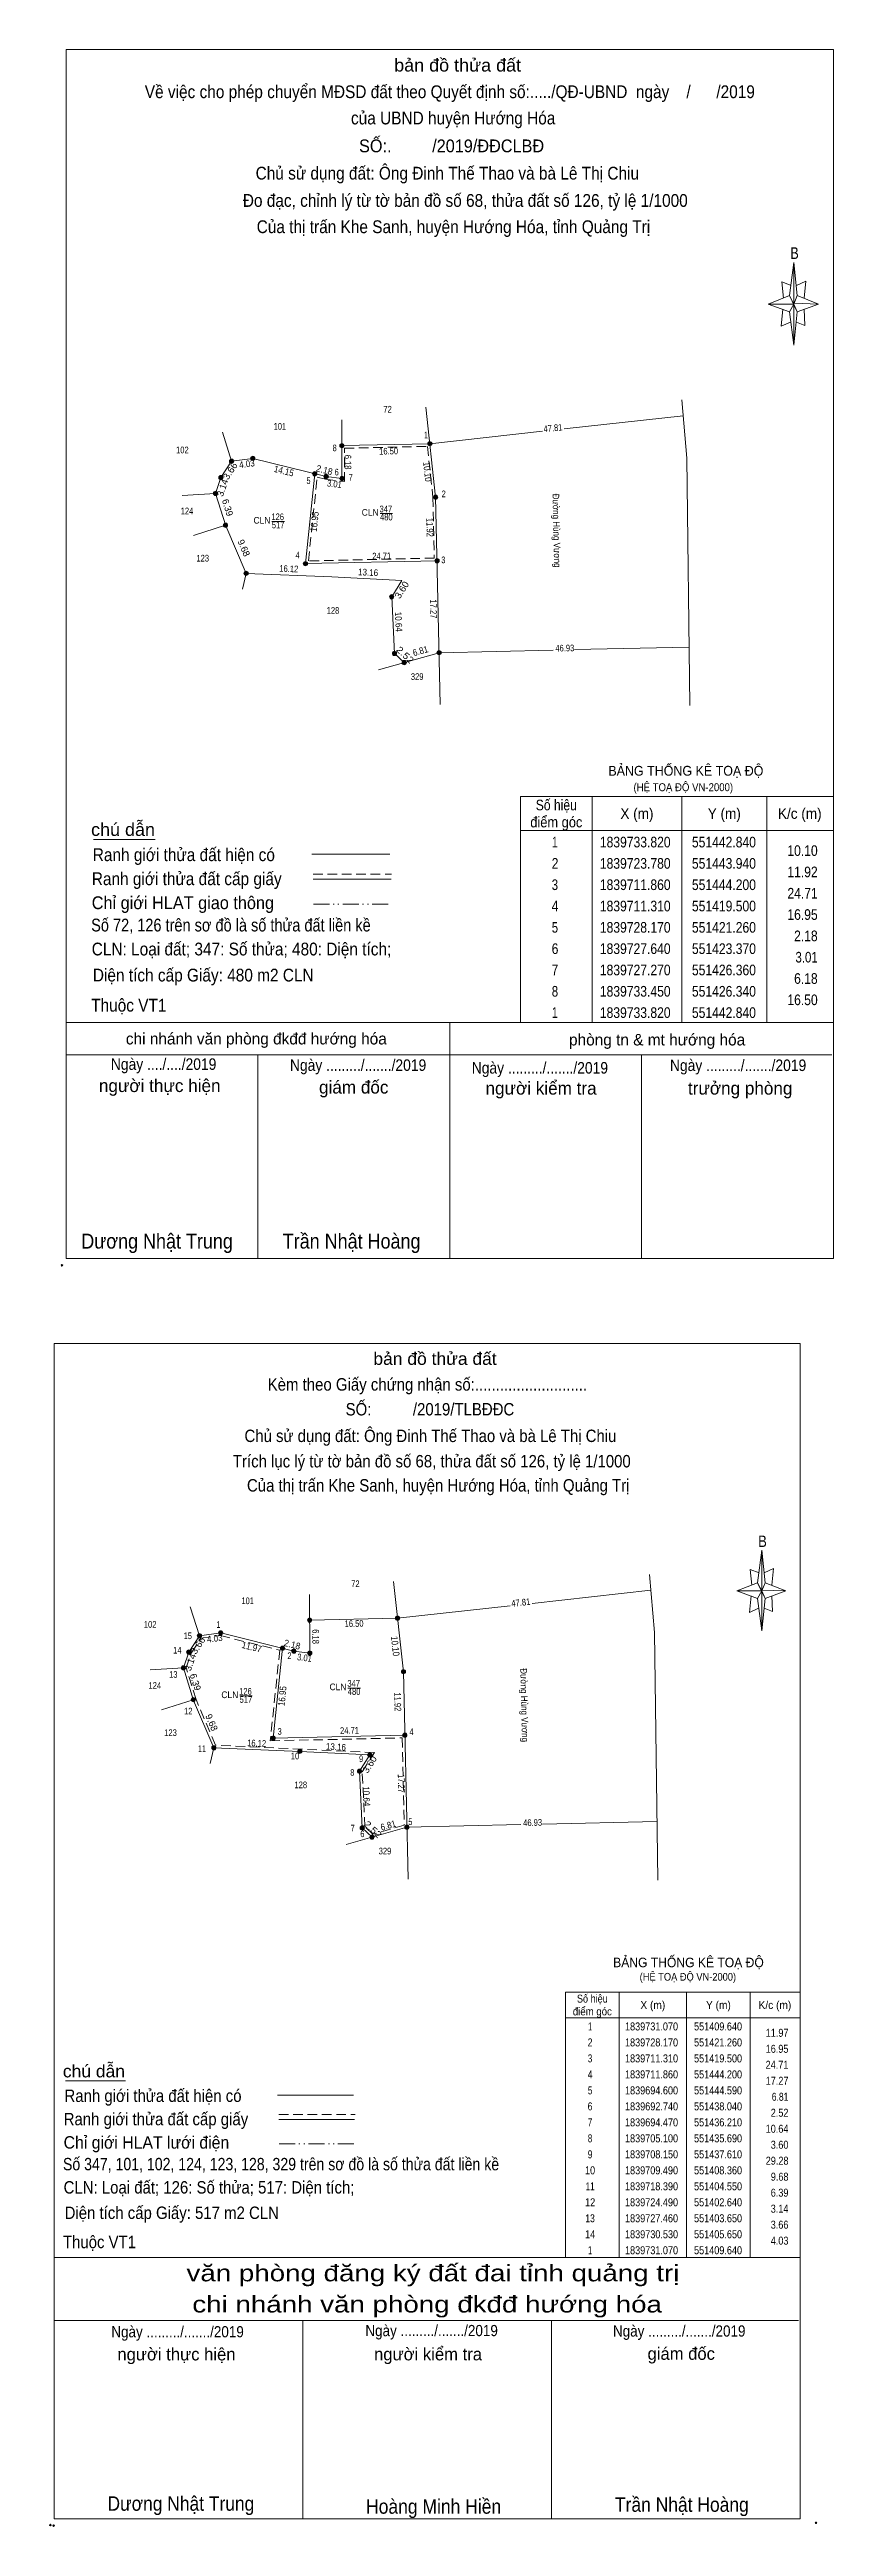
# Model space of a CAD drawing. Header units: metres. Extents: x 550518 to 552264, y 1839214 to 1839853.
# Drawn here: x 551192.9 to 551339.9, y 1839340.6 to 1839805.4 of the extents above; entities that cross this region are included whole.
import ezdxf
from ezdxf.enums import TextEntityAlignment as Align

# ---------------------------------------------------------------- set-up
doc = ezdxf.new("R2010")
doc.units = ezdxf.units.M
doc.header["$LTSCALE"] = 0.6
doc.header["$PDMODE"] = 32
doc.header["$PDSIZE"] = 0.3
for name, pattern in [('DASH_DOUBLE_DOT', [9.2, 5, -1.2, 0.3, -1.2, 0.3, -1.2]), ('DOTTED', [1.5, 0.3, -1.2]), ('MEDIUM_DASHED', [4.5, 3, -1.5])]:
    doc.linetypes.add(name, pattern=pattern)
for name, color, linetype, lineweight in [('1', 7, 'DOTTED', 13), ('17', 7, 'Continuous', 13), ('28', 7, 'Continuous', 13), ('5', 7, 'Continuous', 13), ('6', 7, 'Continuous', 13), ('63', 7, 'Continuous', 13)]:
    doc.layers.add(name, color=color, linetype=linetype, lineweight=lineweight)

msp = doc.modelspace()

# ---------------------------------------------------------------- texts
at = {"layer": '1'}
for s, height, width, p in [('BẢNG THỐNG KÊ TOẠ ĐỘ ', 1.788, 0.95, (551298.61, 1839445.51)), ('(HỆ TOẠ ĐỘ VN-2000)', 1.446, 0.9, (551303.59, 1839442.99))]:
    msp.add_text(s, height=height, dxfattribs=dict(at, width=width)).set_placement(p)
at = {"layer": '28'}
for s, height, width, p in [('bản đồ thửa đất', 2.4, 1.05, (551269.43, 1839801.23)), ('Về việc cho phép chuyển MĐSD đất theo Quyết định số:...../QĐ-UBND  ngày    /      /2019', 2.4, 0.9, (551267.97, 1839796.24)), ('của UBND huyện Hướng Hóa', 2.4, 0.9, (551268.595, 1839791.31)), ('SỐ:.         /2019/ĐĐCLBĐ', 2.4, 0.95, (551268.3, 1839786.08)), ('Chủ sử dụng đất: Ông Đinh Thế Thao và bà Lê Thị Chiu', 2.4, 0.9, (551267.5, 1839780.96)), ('Đo đạc, chỉnh lý từ tờ bản đồ số 68, thửa đất số 126, tỷ lệ 1/1000 ', 2.4, 0.9, (551271.27, 1839775.84)), ('Của thị trấn Khe Sanh, huyện Hướng Hóa, tỉnh Quảng Trị', 2.4, 0.9, (551268.65, 1839770.91)), ('B', 2.204, 0.8, (551332.65, 1839766.06)), ('BẢNG THỐNG KÊ TOẠ ĐỘ ', 1.84, 0.95, (551312.585, 1839669.1)), ('(HỆ TOẠ ĐỘ VN-2000)', 1.494, 0.9, (551311.775, 1839666.19)), ('Ngày ..../..../2019', 2.16, 0.9, (551214.265, 1839613.9)), ('Ngày ........./......./2019', 2.16, 0.9, (551250.755, 1839613.71)), ('Ngày ........./......./2019', 2.16, 0.9, (551322.055, 1839613.68)), ('Ngày ........./......./2019', 2.16, 0.9, (551284.865, 1839613.2)), ('Dương Nhật Trung', 2.8, 0.9, (551213.04, 1839580.36)), ('Trần Nhật Hoàng', 2.8, 0.9, (551249.54, 1839580.36))]:
    msp.add_text(s, height=height, dxfattribs=dict(at, width=width)).set_placement(p, align=Align.CENTER)
for s, width, p in [('chú dẫn', 1.05, (551200.65, 1839657.8)), ('Ranh giới thửa đất hiện có ', 0.9, (551200.97, 1839653.07)), ('Ranh giới thửa đất cấp giấy', 0.9, (551200.79, 1839648.56)), ('Chỉ giới HLAT giao thông', 0.95, (551200.78, 1839644.06)), ('Số 72, 126 trên sơ đồ là số thửa đất liền kề', 0.85, (551200.67, 1839639.87)), ('CLN: Loại đất; 347: Số thửa; 480: Diện tích;', 0.9, (551200.78, 1839635.37)), ('Diện tích cấp Giấy: 480 m2 CLN', 0.9, (551200.99, 1839630.48)), ('Thuộc VT1', 0.9, (551200.67, 1839624.83))]:
    msp.add_text(s, height=2.4, dxfattribs=dict(at, width=width)).set_placement(p)
for s, height, p in [('chi nhánh văn phòng đkđđ hướng hóa', 2.16, (551231.66, 1839618.67)), ('phòng tn & mt hướng hóa', 2.16, (551306.86, 1839618.48)), ('người thực hiện', 2.4, (551213.535, 1839609.74)), ('giám đốc', 2.4, (551249.935, 1839609.45)), ('người kiểm tra', 2.4, (551285.09, 1839609.26)), ('trưởng phòng', 2.4, (551322.45, 1839609.26))]:
    msp.add_text(s, height=height, dxfattribs=at).set_placement(p, align=Align.CENTER)
at = {"layer": '5'}
for s, height, width, p in [('bản đồ thửa đất', 2.333, 1.05, (551265.19, 1839558.54)), ('Kèm theo Giấy chứng nhận số:...........................', 2.333, 0.9, (551263.76, 1839553.71)), ('SỐ:          /2019/TLBĐĐC', 2.33, 0.9, (551264.235, 1839549.05)), ('Chủ sử dụng đất: Ông Đinh Thế Thao và bà Lê Thị Chiu', 2.328, 0.9, (551264.33, 1839544.06)), ('Trích lục lý từ tờ bản đồ số 68, thửa đất số 126, tỷ lệ 1/1000 ', 2.33, 0.9, (551264.98, 1839539.3)), ('Của thị trấn Khe Sanh, huyện Hướng Hóa, tỉnh Quảng Trị', 2.333, 0.9, (551265.79, 1839534.77)), ('B', 2.142, 0.85, (551326.635, 1839524.37)), ('văn phòng đăng ký đất đai tỉnh quảng trị', 3.11, 1.25, (551264.8, 1839386.57)), ('chi nhánh văn phòng đkđđ hướng hóa', 3.11, 1.25, (551263.71, 1839380.72)), ('Ngày ........./......./2019', 2.1, 0.9, (551216.88, 1839376.06)), ('Ngày ........./......./2019', 2.1, 0.9, (551264.55, 1839376.28)), ('Ngày ........./......./2019', 2.1, 0.9, (551311.01, 1839376.2)), ('Dương Nhật Trung', 2.712, 0.9, (551217.505, 1839343.52)), ('Hoàng Minh Hiền', 2.726, 0.9, (551264.925, 1839342.96)), ('Trần Nhật Hoàng', 2.72, 0.9, (551311.505, 1839343.32))]:
    msp.add_text(s, height=height, dxfattribs=dict(at, width=width)).set_placement(p, align=Align.CENTER)
for s, height, p in [('người thực hiện', 2.333, (551216.675, 1839371.73)), ('người kiểm tra', 2.333, (551263.88, 1839371.74)), ('giám đốc', 2.33, (551311.39, 1839371.84))]:
    msp.add_text(s, height=height, dxfattribs=at).set_placement(p, align=Align.CENTER)
at = {"layer": '6'}
for s, height, width, p in [('chú dẫn', 2.333, 1.05, (551195.36, 1839424.84)), ('Ranh giới thửa đất hiện có ', 2.333, 0.9, (551195.66, 1839420.23)), ('Ranh giới thửa đất cấp giấy', 2.333, 0.9, (551195.51, 1839415.85)), ('Chỉ giới HLAT lưới điện', 2.333, 0.95, (551195.5, 1839411.47)), ('Số 347, 101, 102, 124, 123, 128, 329 trên sơ đồ là số thửa đất liền kề', 2.33, 0.85, (551195.38, 1839407.4)), ('CLN: Loại đất; 126: Số thửa; 517: Diện tích;', 2.33, 0.9, (551195.5, 1839403.04)), ('Diện tích cấp Giấy: 517 m2 CLN', 2.33, 0.9, (551195.69, 1839398.27)), ('Thuộc VT1', 2.328, 0.9, (551195.38, 1839392.79))]:
    msp.add_text(s, height=height, dxfattribs=dict(at, width=width)).set_placement(p)
at = {"layer": '63'}
for s, height, width, p in [('72', 1.25, 0.85, (551256.29, 1839737.24)), ('101', 1.25, 0.8, (551236.08, 1839734.03)), ('1', 1.25, 0.65, (551263.495, 1839732.4)), ('102', 1.25, 0.85, (551217.785, 1839729.6)), ('8', 1.25, 0.75, (551246.36, 1839729.98)), ('5', 1.25, 0.75, (551241.45, 1839723.85)), ('6', 1.25, 0.8, (551246.74, 1839725.44)), ('7', 1.25, 0.75, (551249.38, 1839724.46)), ('2', 1.25, 0.8, (551266.82, 1839721.36)), ('124', 1.25, 0.85, (551218.65, 1839718.14)), ('126', 1.25, 0.85, (551235.665, 1839717.05)), ('CLN', 1.25, 0.95, (551253.025, 1839717.88)), ('347', 1.25, 0.85, (551255.965, 1839718.53)), ('480', 1.25, 0.85, (551256.05, 1839717)), ('CLN', 1.25, 0.95, (551232.725, 1839716.4)), ('517', 1.25, 0.85, (551235.745, 1839715.52)), ('123', 1.25, 0.85, (551221.605, 1839709.29)), ('4', 1.25, 0.8, (551239.415, 1839709.87)), ('3', 1.25, 0.75, (551266.75, 1839708.97)), ('128', 1.25, 0.85, (551246.045, 1839699.49)), ('329', 1.25, 0.85, (551261.84, 1839687.07)), ('Số hiệu', 2, 0.85, (551287.945, 1839662.6)), ('X (m)', 2, 0.95, (551303.075, 1839661)), ('Y (m)', 2, 0.95, (551319.465, 1839661)), ('K/c (m)', 2, 0.95, (551333.635, 1839661)), ('điểm góc', 2, 0.9, (551287.95, 1839659.4)), (' 1', 2, 0.75, (551287.39, 1839655.64)), ('1839733.820', 2, 0.85, (551302.755, 1839655.64)), ('551442.840', 2, 0.85, (551319.4, 1839655.64)), (' 2', 2, 0.85, (551287.395, 1839651.64)), ('1839723.780', 2, 0.85, (551302.755, 1839651.64)), ('551443.940', 2, 0.85, (551319.4, 1839651.64)), (' 3', 2, 0.8, (551287.385, 1839647.64)), ('1839711.860', 2, 0.85, (551302.755, 1839647.64)), ('551444.200', 2, 0.85, (551319.4, 1839647.64)), (' 4', 2, 0.85, (551287.39, 1839643.64)), ('1839711.310', 2, 0.85, (551302.755, 1839643.64)), ('551419.500', 2, 0.85, (551319.4, 1839643.64)), (' 5', 2, 0.8, (551287.39, 1839639.64)), ('1839728.170', 2, 0.85, (551302.755, 1839639.64)), ('551421.260', 2, 0.85, (551319.4, 1839639.64)), (' 6', 2, 0.85, (551287.395, 1839635.64)), ('1839727.640', 2, 0.85, (551302.755, 1839635.64)), ('551423.370', 2, 0.85, (551319.4, 1839635.64)), (' 8', 2, 0.8, (551287.395, 1839627.64)), (' 7', 2, 0.8, (551287.395, 1839631.64)), ('1839727.270', 2, 0.85, (551302.755, 1839631.64)), ('1839733.450', 2, 0.85, (551302.755, 1839627.64)), ('551426.360', 2, 0.85, (551319.4, 1839631.64)), ('551426.340', 2, 0.85, (551319.4, 1839627.64)), (' 1', 2, 0.75, (551287.39, 1839623.64)), ('1839733.820', 2, 0.85, (551302.755, 1839623.64)), ('551442.840', 2, 0.85, (551319.4, 1839623.64)), ('72', 1.25, 0.85, (551250.25, 1839516.85)), ('101', 1.25, 0.8, (551230.04, 1839513.64)), ('102', 1.25, 0.85, (551211.745, 1839509.21)), ('1', 1.25, 0.65, (551224.555, 1839509.19)), ('14', 1.25, 0.85, (551216.845, 1839504.37)), ('15', 1.25, 0.8, (551218.8, 1839507.08)), ('2', 1.25, 0.8, (551237.87, 1839503.33)), ('13', 1.25, 0.8, (551216.09, 1839499.82)), ('347', 1.25, 0.85, (551249.925, 1839498.14)), ('124', 1.25, 0.85, (551212.61, 1839497.75)), ('CLN', 1.25, 0.95, (551226.685, 1839496.01)), ('126', 1.25, 0.85, (551229.625, 1839496.66)), ('517', 1.25, 0.85, (551229.705, 1839495.13)), ('CLN', 1.25, 0.95, (551246.985, 1839497.49)), ('480', 1.25, 0.85, (551250.01, 1839496.61)), ('123', 1.25, 0.85, (551215.565, 1839488.9)), ('12', 1.25, 0.85, (551218.89, 1839492.94)), ('3', 1.25, 0.75, (551236.04, 1839489.13)), ('4', 1.25, 0.8, (551260.785, 1839489.07)), ('11', 1.25, 0.75, (551221.465, 1839485.89)), ('10', 1.25, 0.85, (551238.925, 1839484.53)), ('8', 1.25, 0.75, (551249.67, 1839481.43)), ('9', 1.25, 0.8, (551251.325, 1839484)), ('128', 1.25, 0.85, (551240.005, 1839479.1)), ('7', 1.25, 0.75, (551249.74, 1839470.98)), ('5', 1.25, 0.75, (551260.56, 1839472.19)), ('6', 1.25, 0.8, (551251.56, 1839469.92)), ('329', 1.25, 0.85, (551255.8, 1839466.68)), ('Số hiệu', 1.5, 0.85, (551294.71, 1839438.87)), ('X (m)', 1.5, 0.95, (551306.055, 1839437.67)), ('Y (m)', 1.5, 0.95, (551318.365, 1839437.67)), ('K/c (m)', 1.5, 0.95, (551328.97, 1839437.67)), ('điểm góc', 1.5, 0.9, (551294.71, 1839436.47)), ('1', 1.5, 0.65, (551294.285, 1839433.65)), ('1839731.070', 1.5, 0.85, (551305.815, 1839433.65)), ('551409.640', 1.5, 0.85, (551318.295, 1839433.65)), ('2', 1.5, 0.8, (551294.285, 1839430.65)), ('1839728.170', 1.5, 0.85, (551305.815, 1839430.65)), ('551421.260', 1.5, 0.85, (551318.295, 1839430.65)), ('4', 1.5, 0.8, (551294.3, 1839424.65)), ('3', 1.5, 0.75, (551294.28, 1839427.65)), ('1839711.310', 1.5, 0.85, (551305.815, 1839427.65)), ('1839711.860', 1.5, 0.85, (551305.815, 1839424.65)), ('551419.500', 1.5, 0.85, (551318.295, 1839427.65)), ('551444.200', 1.5, 0.85, (551318.295, 1839424.65)), ('5', 1.5, 0.75, (551294.29, 1839421.65)), ('1839694.600', 1.5, 0.85, (551305.815, 1839421.65)), ('551444.590', 1.5, 0.85, (551318.295, 1839421.65)), ('6', 1.5, 0.8, (551294.275, 1839418.65)), ('7', 1.5, 0.75, (551294.275, 1839415.65)), ('1839692.740', 1.5, 0.85, (551305.815, 1839418.65)), ('1839694.470', 1.5, 0.85, (551305.815, 1839415.65)), ('551438.040', 1.5, 0.85, (551318.295, 1839418.65)), ('551436.210', 1.5, 0.85, (551318.295, 1839415.65)), ('9', 1.5, 0.8, (551294.29, 1839409.65)), ('8', 1.5, 0.75, (551294.285, 1839412.65)), ('1839705.100', 1.5, 0.85, (551305.815, 1839412.65)), ('1839708.150', 1.5, 0.85, (551305.815, 1839409.65)), ('551435.690', 1.5, 0.85, (551318.295, 1839412.65)), ('551437.610', 1.5, 0.85, (551318.295, 1839409.65)), ('10', 1.5, 0.85, (551294.28, 1839406.65)), ('1839709.490', 1.5, 0.85, (551305.815, 1839406.65)), ('551408.360', 1.5, 0.85, (551318.295, 1839406.65)), ('12', 1.5, 0.85, (551294.295, 1839400.65)), ('11', 1.5, 0.75, (551294.295, 1839403.65)), ('1839718.390', 1.5, 0.85, (551305.815, 1839403.65)), ('1839724.490', 1.5, 0.85, (551305.815, 1839400.65)), ('551404.550', 1.5, 0.85, (551318.295, 1839403.65)), ('551402.640', 1.5, 0.85, (551318.295, 1839400.65)), ('13', 1.5, 0.8, (551294.28, 1839397.65)), ('1839727.460', 1.5, 0.85, (551305.815, 1839397.65)), ('551403.650', 1.5, 0.85, (551318.295, 1839397.65)), ('14', 1.5, 0.85, (551294.3, 1839394.65)), ('1', 1.5, 0.65, (551294.285, 1839391.65)), ('1839730.530', 1.5, 0.85, (551305.815, 1839394.65)), ('1839731.070', 1.5, 0.85, (551305.815, 1839391.65)), ('551405.650', 1.5, 0.85, (551318.295, 1839394.65)), ('551409.640', 1.5, 0.85, (551318.295, 1839391.65))]:
    msp.add_text(s, height=height, dxfattribs=dict(at, width=width)).set_placement(p, align=Align.CENTER)
for s, rotation, width, p in [('47.81', 6.281, 0.85, (551287.3916, 1839733.7183)), ('3.66', 56.917, 1.05, (551227.2862, 1839725.9338)), ('4.03', 7.707, 0.9, (551229.9712, 1839726.985)), ('14.15', 345.974, 0.9, (551236.6885, 1839725.6782)), ('2.18', 345.974, 0.95, (551244.2835, 1839725.8469)), ('6.18', 270.185, 0.85, (551248.2245, 1839727.937)), ('16.50', 1.285, 0.85, (551256.491, 1839729.3811)), ('10.10', 276.252, 0.9, (551263.1551, 1839726.0881)), ('3.01', 352.946, 0.85, (551246.2432, 1839723.2364)), ('16.95', 84.041, 0.9, (551243.1926, 1839716.7151)), ('Đường Hùng Vương', 271.276, 0.9, (551287.3886, 1839715.0689)), ('11.92', 271.259, 0.85, (551263.6001, 1839715.6837)), ('16.12', 357.654, 0.85, (551237.7344, 1839707.3148)), ('24.71', 1.276, 0.85, (551255.2011, 1839709.7092)), ('13.16', 357.038, 0.9, (551252.6027, 1839706.6346)), ('3.60', 57.809, 1.05, (551259.4881, 1839703.622)), ('10.64', 272.801, 0.9, (551257.7402, 1839697.9455)), ('17.27', 271.276, 0.85, (551264.2802, 1839700.3739)), ('2.52', 316.609, 1.15, (551259.1456, 1839691.3133)), ('6.81', 15.853, 0.9, (551262.6143, 1839691.903)), ('46.93', 1.27, 0.85, (551289.5562, 1839692.4198)), ('47.81', 6.281, 0.85, (551281.3516, 1839513.3283)), ('6.18', 270.185, 0.85, (551242.1845, 1839507.547)), ('16.50', 1.285, 0.85, (551250.011, 1839509.3711)), ('3.66', 56.917, 1.05, (551221.2462, 1839505.5438)), ('4.03', 7.707, 0.9, (551223.9312, 1839506.595)), ('11.97', 345.974, 0.9, (551230.6485, 1839504.9882)), ('2.18', 345.974, 0.95, (551238.2435, 1839505.4569)), ('3.01', 352.946, 0.85, (551240.6332, 1839502.9664)), ('10.10', 276.252, 0.9, (551257.1151, 1839505.6981)), ('Đường Hùng Vương', 271.276, 0.9, (551281.3486, 1839494.6789)), ('16.95', 84.041, 0.9, (551237.1526, 1839496.3251)), ('11.92', 271.259, 0.85, (551257.5601, 1839495.2937)), ('24.71', 1.276, 0.85, (551249.1611, 1839489.3192)), ('16.12', 357.654, 0.85, (551231.6944, 1839486.9248)), ('13.16', 357.038, 0.9, (551246.5627, 1839486.2446)), ('3.60', 57.809, 1.05, (551253.4481, 1839483.232)), ('17.27', 271.276, 0.85, (551258.2402, 1839479.9839)), ('10.64', 272.801, 0.9, (551251.7002, 1839477.5555)), ('2.52', 316.609, 1.15, (551253.1056, 1839470.9233)), ('6.81', 15.853, 0.9, (551256.5743, 1839471.513)), ('46.93', 1.27, 0.85, (551283.5162, 1839472.0298))]:
    msp.add_text(s, height=1.25, rotation=rotation, dxfattribs=dict(at, width=width)).set_placement(p, align=Align.CENTER)
for s, rotation, p in [('3.14', 71.219, (551225.9116, 1839722.9238)), ('6.39', 287.386, (551225.6754, 1839719.2318)), ('9.68', 293.175, (551228.7381, 1839711.586)), ('3.14', 71.219, (551219.8716, 1839502.5338)), ('6.39', 287.386, (551219.6354, 1839498.8418)), ('9.68', 293.175, (551222.6981, 1839491.196))]:
    msp.add_text(s, height=1.25, rotation=rotation, dxfattribs=at).set_placement(p, align=Align.CENTER)
for s, height, width, p in [('10.10', 2, 0.85, (551336.99, 1839654.04)), ('11.92', 2, 0.85, (551336.99, 1839650.04)), ('24.71', 2, 0.85, (551337, 1839646.04)), ('16.95', 2, 0.85, (551336.99, 1839642.04)), ('2.18', 2, 0.85, (551336.99, 1839638.04)), ('3.01', 2, 0.8, (551336.99, 1839634.04)), ('6.18', 2, 0.85, (551336.99, 1839630.04)), ('16.50', 2, 0.85, (551336.99, 1839626.04)), ('16.95', 1.5, 0.85, (551331.5, 1839429.45)), ('11.97', 1.5, 0.85, (551331.51, 1839432.45)), ('24.71', 1.5, 0.85, (551331.49, 1839426.45)), ('17.27', 1.5, 0.85, (551331.5, 1839423.45)), ('6.81', 1.5, 0.8, (551331.5, 1839420.45)), ('10.64', 1.5, 0.85, (551331.5, 1839414.45)), ('2.52', 1.5, 0.85, (551331.5, 1839417.45)), ('3.60', 1.5, 0.85, (551331.5, 1839411.45)), ('29.28', 1.5, 0.85, (551331.51, 1839408.45)), ('9.68', 1.5, 0.85, (551331.51, 1839405.45)), ('6.39', 1.5, 0.85, (551331.5, 1839402.45)), ('3.14', 1.5, 0.85, (551331.5, 1839399.45)), ('3.66', 1.5, 0.85, (551331.5, 1839396.45)), ('4.03', 1.5, 0.85, (551331.5, 1839393.45))]:
    msp.add_text(s, height=height, dxfattribs=dict(at, width=width)).set_placement(p, align=Align.RIGHT)

# ---------------------------------------------------------------- hatches: boundary and pattern name
at = {"layer": '28'}
for points in [[(551264.61, 1839731.4, 1), (551263.81, 1839731.4, 1)], [(551227.42, 1839728.11, 1), (551226.62, 1839728.11, 1)], [(551231.41, 1839728.65, 1), (551230.61, 1839728.65, 1)], [(551248.11, 1839731.03, 1), (551247.31, 1839731.03, 1)], [(551225.42, 1839725.04, 1), (551224.62, 1839725.04, 1)], [(551243.03, 1839725.75, 1), (551242.23, 1839725.75, 1)], [(551245.14, 1839725.22, 1), (551244.34, 1839725.22, 1)], [(551248.13, 1839724.85, 1), (551247.33, 1839724.85, 1)], [(551224.41, 1839722.07, 1), (551223.61, 1839722.07, 1)], [(551265.71, 1839721.36, 1), (551264.91, 1839721.36, 1)], [(551226.28, 1839716.1, 1), (551225.48, 1839716.1, 1)], [(551241.27, 1839708.89, 1), (551240.47, 1839708.89, 1)], [(551265.97, 1839709.44, 1), (551265.17, 1839709.44, 1)], [(551230.13, 1839707.07, 1), (551229.33, 1839707.07, 1)], [(551257.46, 1839702.68, 1), (551256.66, 1839702.68, 1)], [(551257.98, 1839692.05, 1), (551257.18, 1839692.05, 1)], [(551259.81, 1839690.32, 1), (551259.01, 1839690.32, 1)], [(551266.36, 1839692.18, 1), (551265.56, 1839692.18, 1)], [(551242.07, 1839510.64, 1), (551241.27, 1839510.64, 1)], [(551258.57, 1839511.01, 1), (551257.77, 1839511.01, 1)], [(551219.38, 1839504.65, 1), (551218.58, 1839504.65, 1)], [(551221.38, 1839507.72, 1), (551220.58, 1839507.72, 1)], [(551225.37, 1839508.26, 1), (551224.57, 1839508.26, 1)], [(551236.99, 1839505.36, 1), (551236.19, 1839505.36, 1)], [(551239.1, 1839504.83, 1), (551238.3, 1839504.83, 1)], [(551242.09, 1839504.46, 1), (551241.29, 1839504.46, 1)], [(551218.37, 1839501.68, 1), (551217.57, 1839501.68, 1)], [(551259.67, 1839500.97, 1), (551258.87, 1839500.97, 1)], [(551220.24, 1839495.71, 1), (551219.44, 1839495.71, 1)], [(551224.09, 1839486.68, 1), (551223.29, 1839486.68, 1)], [(551235.23, 1839488.5, 1), (551234.43, 1839488.5, 1)], [(551240.2, 1839486.02, 1), (551239.4, 1839486.02, 1)], [(551253.34, 1839485.34, 1), (551252.54, 1839485.34, 1)], [(551259.93, 1839489.05, 1), (551259.13, 1839489.05, 1)], [(551251.42, 1839482.29, 1), (551250.62, 1839482.29, 1)], [(551251.94, 1839471.66, 1), (551251.14, 1839471.66, 1)], [(551260.32, 1839471.79, 1), (551259.52, 1839471.79, 1)], [(551253.77, 1839469.93, 1), (551252.97, 1839469.93, 1)]]:
    msp.add_hatch(color=256, dxfattribs=at).paths.add_polyline_path(points)

# ---------------------------------------------------------------- linework, layer by layer
at = {"layer": '17'}
msp.add_line((551195.84, 1839424.2), (551207.1, 1839424.2), dxfattribs=at)
at = {"layer": '28'}
for p, q in [((551331.72, 1839759.18), (551332.52, 1839765.42)), ((551331.72, 1839756.14), (551327.72, 1839757.58)), ((551333.16, 1839756.14), (551332.52, 1839749.9)), ((551333.16, 1839759.18), (551337.16, 1839757.58)), ((551334.44, 1839756.62), (551334.6, 1839753.58)), ((551334.6, 1839753.58), (551333, 1839754.22)), ((551240.87, 1839708.89), (551242.63, 1839725.75)), ((551265.55, 1839710.44), (551265.31, 1839721.36)), ((551265.57, 1839709.44), (551240.87, 1839708.89)), ((551265.57, 1839709.44), (551240.87, 1839708.89)), ((551201.13, 1839657.13), (551212.71, 1839657.13)), ((551242.09, 1839654.35), (551256.71, 1839654.35)), ((551242.31, 1839649.66), (551256.94, 1839649.66)), ((551195.95, 1839622.8), (551339.95, 1839622.8)), ((551195.95, 1839622.8), (551339.95, 1839622.8)), ((551195.95, 1839622.8), (551339.95, 1839622.8)), ((551267.95, 1839578.48), (551267.95, 1839622.8)), ((551195.95, 1839616.72), (551339.63, 1839616.72)), ((551231.95, 1839578.48), (551231.95, 1839616.72)), ((551303.95, 1839578.48), (551303.95, 1839616.72)), ((551339.95, 1839578.48), (551195.95, 1839578.48)), ((551234.83, 1839488.5), (551236.59, 1839505.36)), ((551259.51, 1839490.05), (551259.27, 1839500.97)), ((551259.53, 1839489.05), (551234.83, 1839488.5)), ((551259.53, 1839489.05), (551234.83, 1839488.5))]:
    msp.add_line(p, q, dxfattribs=at)
at = {"layer": '28', "linetype": 'MEDIUM_DASHED'}
msp.add_line((551242.31, 1839650.65), (551257.03, 1839650.65), dxfattribs=at)
at = {"layer": '28', "linetype": 'DASH_DOUBLE_DOT'}
msp.add_line((551242.36, 1839644.99), (551257.08, 1839644.99), dxfattribs=at)
at = {"layer": '28'}
for points in [[(551195.95, 1839805.36), (551339.95, 1839805.36), (551339.95, 1839578.48), (551195.95, 1839578.48)], [(551332.52, 1839765.42), (551333.16, 1839759.18), (551332.52, 1839757.58)], [(551332.52, 1839757.58), (551327.72, 1839757.58), (551331.72, 1839759.18), (551333.16, 1839756.14), (551337.16, 1839757.58), (551332.52, 1839757.74)], [(551332.52, 1839757.58), (551332.52, 1839749.9), (551331.72, 1839756.14)]]:
    msp.add_lwpolyline(points, close=True, dxfattribs=at)
for points in [[(551332.04, 1839761.1), (551330.28, 1839761.74), (551330.6, 1839758.7)], [(551333, 1839761.1), (551334.76, 1839761.9), (551334.44, 1839758.7)], [(551332.52, 1839757.58), (551331.72, 1839759.18), (551327.72, 1839757.58)], [(551330.44, 1839756.62), (551330.12, 1839753.42), (551331.88, 1839754.22)], [(551332.52, 1839757.58), (551333.16, 1839756.14), (551337.16, 1839757.58)]]:
    msp.add_lwpolyline(points, dxfattribs=at)
for centre in [(551264.21, 1839731.4), (551227.02, 1839728.11), (551231.01, 1839728.65), (551247.71, 1839731.03), (551225.02, 1839725.04), (551242.63, 1839725.75), (551244.74, 1839725.22), (551247.73, 1839724.85), (551224.01, 1839722.07), (551265.31, 1839721.36), (551225.88, 1839716.1), (551240.87, 1839708.89), (551265.57, 1839709.44), (551229.73, 1839707.07), (551257.06, 1839702.68), (551257.58, 1839692.05), (551259.41, 1839690.32), (551265.96, 1839692.18), (551241.67, 1839510.64), (551258.17, 1839511.01), (551218.98, 1839504.65), (551220.98, 1839507.72), (551224.97, 1839508.26), (551236.59, 1839505.36), (551238.7, 1839504.83), (551241.69, 1839504.46), (551217.97, 1839501.68), (551259.27, 1839500.97), (551219.84, 1839495.71), (551223.69, 1839486.68), (551234.83, 1839488.5), (551239.8, 1839486.02), (551252.94, 1839485.34), (551259.53, 1839489.05), (551251.02, 1839482.29), (551251.54, 1839471.66), (551259.92, 1839471.79), (551253.37, 1839469.93)]:
    msp.add_circle(centre, 0.4, dxfattribs=at)
msp.add_point((551195.18, 1839577.23), dxfattribs=at)
at = {"layer": '5'}
for p, q in [((551325.72, 1839517.67), (551326.5, 1839523.74)), ((551325.72, 1839514.73), (551321.83, 1839516.12)), ((551327.12, 1839514.73), (551326.5, 1839508.66)), ((551327.12, 1839517.67), (551331.01, 1839516.12)), ((551328.37, 1839515.19), (551328.53, 1839512.24)), ((551328.53, 1839512.24), (551326.97, 1839512.86)), ((551193.74, 1839391.01), (551333.71, 1839391.01)), ((551193.74, 1839379.19), (551333.4, 1839379.19)), ((551193.74, 1839379.19), (551333.4, 1839379.19)), ((551193.74, 1839379.19), (551333.4, 1839379.19)), ((551240.4, 1839342.03), (551240.4, 1839379.19)), ((551287.06, 1839342.03), (551287.06, 1839379.19))]:
    msp.add_line(p, q, dxfattribs=at)
for points in [[(551193.74, 1839562.55), (551333.71, 1839562.55), (551333.71, 1839342.03), (551193.74, 1839342.03)], [(551326.5, 1839523.74), (551327.12, 1839517.67), (551326.5, 1839516.12)], [(551326.5, 1839516.12), (551321.83, 1839516.12), (551325.72, 1839517.67), (551327.12, 1839514.73), (551331.01, 1839516.12), (551326.5, 1839516.28)], [(551326.5, 1839516.12), (551326.5, 1839508.66), (551325.72, 1839514.73)]]:
    msp.add_lwpolyline(points, close=True, dxfattribs=at)
for points in [[(551326.04, 1839519.54), (551324.33, 1839520.16), (551324.64, 1839517.22)], [(551326.97, 1839519.54), (551328.68, 1839520.32), (551328.37, 1839517.22)], [(551326.5, 1839516.12), (551325.72, 1839517.67), (551321.83, 1839516.12)], [(551324.48, 1839515.19), (551324.17, 1839512.08), (551325.89, 1839512.86)], [(551326.5, 1839516.12), (551327.12, 1839514.73), (551331.01, 1839516.12)], [(551333.71, 1839342.03), (551193.74, 1839342.03), (551193.74, 1839379.19)]]:
    msp.add_lwpolyline(points, dxfattribs=at)
for p in [(551193.01, 1839340.83), (551193.62, 1839340.72)]:
    msp.add_point(p, dxfattribs=at)
at = {"layer": '6'}
for p, q in [((551235.66, 1839421.49), (551249.87, 1839421.49)), ((551235.88, 1839416.93), (551250.1, 1839416.93))]:
    msp.add_line(p, q, dxfattribs=at)
at = {"layer": '6', "linetype": 'MEDIUM_DASHED'}
msp.add_line((551235.88, 1839417.9), (551250.19, 1839417.9), dxfattribs=at)
at = {"layer": '6'}
msp.add_point((551336.66, 1839341.25), dxfattribs=at)
at = {"layer": '63'}
for p, q in [((551263.45, 1839738.26), (551265.31, 1839721.36)), ((551311.73, 1839736.63), (551289.45, 1839734.18)), ((551312.44, 1839728.71), (551311.47, 1839739.6)), ((551225.29, 1839733.53), (551227.02, 1839728.11)), ((551285.34, 1839733.73), (551264.21, 1839731.4)), ((551247.71, 1839731.03), (551264.21, 1839731.4)), ((551312.44, 1839728.71), (551313.01, 1839682.25)), ((551217.76, 1839721.69), (551224.01, 1839722.07)), ((551254.88, 1839718.28), (551257.23, 1839718.28)), ((551219.9, 1839714.18), (551225.88, 1839716.1)), ((551234.58, 1839716.8), (551236.93, 1839716.8)), ((551266.18, 1839682.43), (551265.55, 1839710.44)), ((551229.73, 1839707.07), (551229.05, 1839704.13)), ((551254.56, 1839688.94), (551265.96, 1839692.18)), ((551287.34, 1839692.66), (551265.96, 1839692.18)), ((551312.88, 1839693.22), (551291.39, 1839692.75)), ((551294.67, 1839665.2), (551294.67, 1839622.8)), ((551311.47, 1839665.2), (551311.47, 1839622.8)), ((551327.47, 1839665.2), (551327.47, 1839622.8)), ((551281.23, 1839658.8), (551339.95, 1839658.8)), ((551306.4, 1839508.32), (551305.43, 1839519.21)), ((551257.41, 1839517.87), (551259.27, 1839500.97)), ((551279.3, 1839513.34), (551258.17, 1839511.01)), ((551305.69, 1839516.24), (551283.41, 1839513.79)), ((551219.25, 1839513.14), (551220.98, 1839507.72)), ((551241.67, 1839510.64), (551258.17, 1839511.01)), ((551306.4, 1839508.32), (551306.97, 1839461.86)), ((551211.72, 1839501.3), (551217.97, 1839501.68)), ((551213.86, 1839493.79), (551219.84, 1839495.71)), ((551228.54, 1839496.41), (551230.89, 1839496.41)), ((551248.84, 1839497.89), (551251.19, 1839497.89)), ((551223.69, 1839486.68), (551223.01, 1839483.74)), ((551260.14, 1839462.04), (551259.51, 1839490.05)), ((551248.52, 1839468.55), (551259.92, 1839471.79)), ((551281.3, 1839472.27), (551259.92, 1839471.79)), ((551306.84, 1839472.83), (551285.35, 1839472.36)), ((551299.75, 1839440.81), (551299.75, 1839391.01)), ((551312.35, 1839440.81), (551312.35, 1839391.01)), ((551324.35, 1839440.81), (551324.35, 1839391.01)), ((551289.67, 1839436.01), (551333.71, 1839436.01))]:
    msp.add_line(p, q, dxfattribs=at)
at = {"layer": '63', "linetype": 'DASH_DOUBLE_DOT'}
msp.add_line((551235.94, 1839412.4), (551250.24, 1839412.4), dxfattribs=at)
at = {"layer": '63'}
for points in [[(551247.69, 1839735.85), (551247.73, 1839724.85), (551244.74, 1839725.22), (551231.01, 1839728.65), (551227.02, 1839728.11)], [(551231.01, 1839728.65), (551227.02, 1839728.11), (551225.02, 1839725.04), (551224.01, 1839722.07), (551225.92, 1839715.97), (551229.73, 1839707.07), (551245.84, 1839706.41), (551258.98, 1839705.73), (551257.06, 1839702.68), (551257.58, 1839692.05), (551259.41, 1839690.32)], [(551241.65, 1839515.46), (551241.69, 1839504.46), (551238.7, 1839504.83), (551224.97, 1839508.26), (551220.98, 1839507.72)], [(551224.97, 1839508.26), (551220.98, 1839507.72), (551218.98, 1839504.65), (551217.97, 1839501.68), (551219.88, 1839495.58), (551223.69, 1839486.68), (551239.8, 1839486.02), (551252.94, 1839485.34), (551251.02, 1839482.29), (551251.54, 1839471.66), (551253.37, 1839469.93)]]:
    msp.add_lwpolyline(points, dxfattribs=at)
at = {"layer": '63', "linetype": 'MEDIUM_DASHED'}
for points in [[(551263.76, 1839730.89), (551264.81, 1839721.33), (551265.06, 1839709.93), (551241.43, 1839709.4), (551243.07, 1839725.12), (551244.65, 1839724.73), (551248.23, 1839724.28), (551248.21, 1839730.54)], [(551224.94, 1839507.75), (551236.05, 1839504.98), (551234.27, 1839487.99), (551259.04, 1839488.54), (551259.41, 1839472.17), (551253.51, 1839470.49), (551252.03, 1839471.89), (551251.53, 1839482.16), (551253.82, 1839485.8), (551224.03, 1839487.17), (551220.35, 1839495.75), (551218.5, 1839501.67), (551219.43, 1839504.43), (551221.27, 1839507.26)]]:
    msp.add_lwpolyline(points, close=True, dxfattribs=at)
at = {"layer": '63'}
for points in [[(551281.23, 1839665.2), (551339.95, 1839665.2), (551339.95, 1839622.8), (551281.23, 1839622.8)], [(551289.67, 1839440.81), (551333.71, 1839440.81), (551333.71, 1839391.01), (551289.67, 1839391.01)]]:
    msp.add_lwpolyline(points, close=True, dxfattribs=at)

msp.set_redraw_order([(e.dxf.handle, doc.entitydb.next_handle()) for e in msp.query("TEXT MTEXT ATTDEF DIMENSION ARC_DIMENSION")])  # texts and dimensions are drawn at this point

doc.saveas('drawing.dxf')
